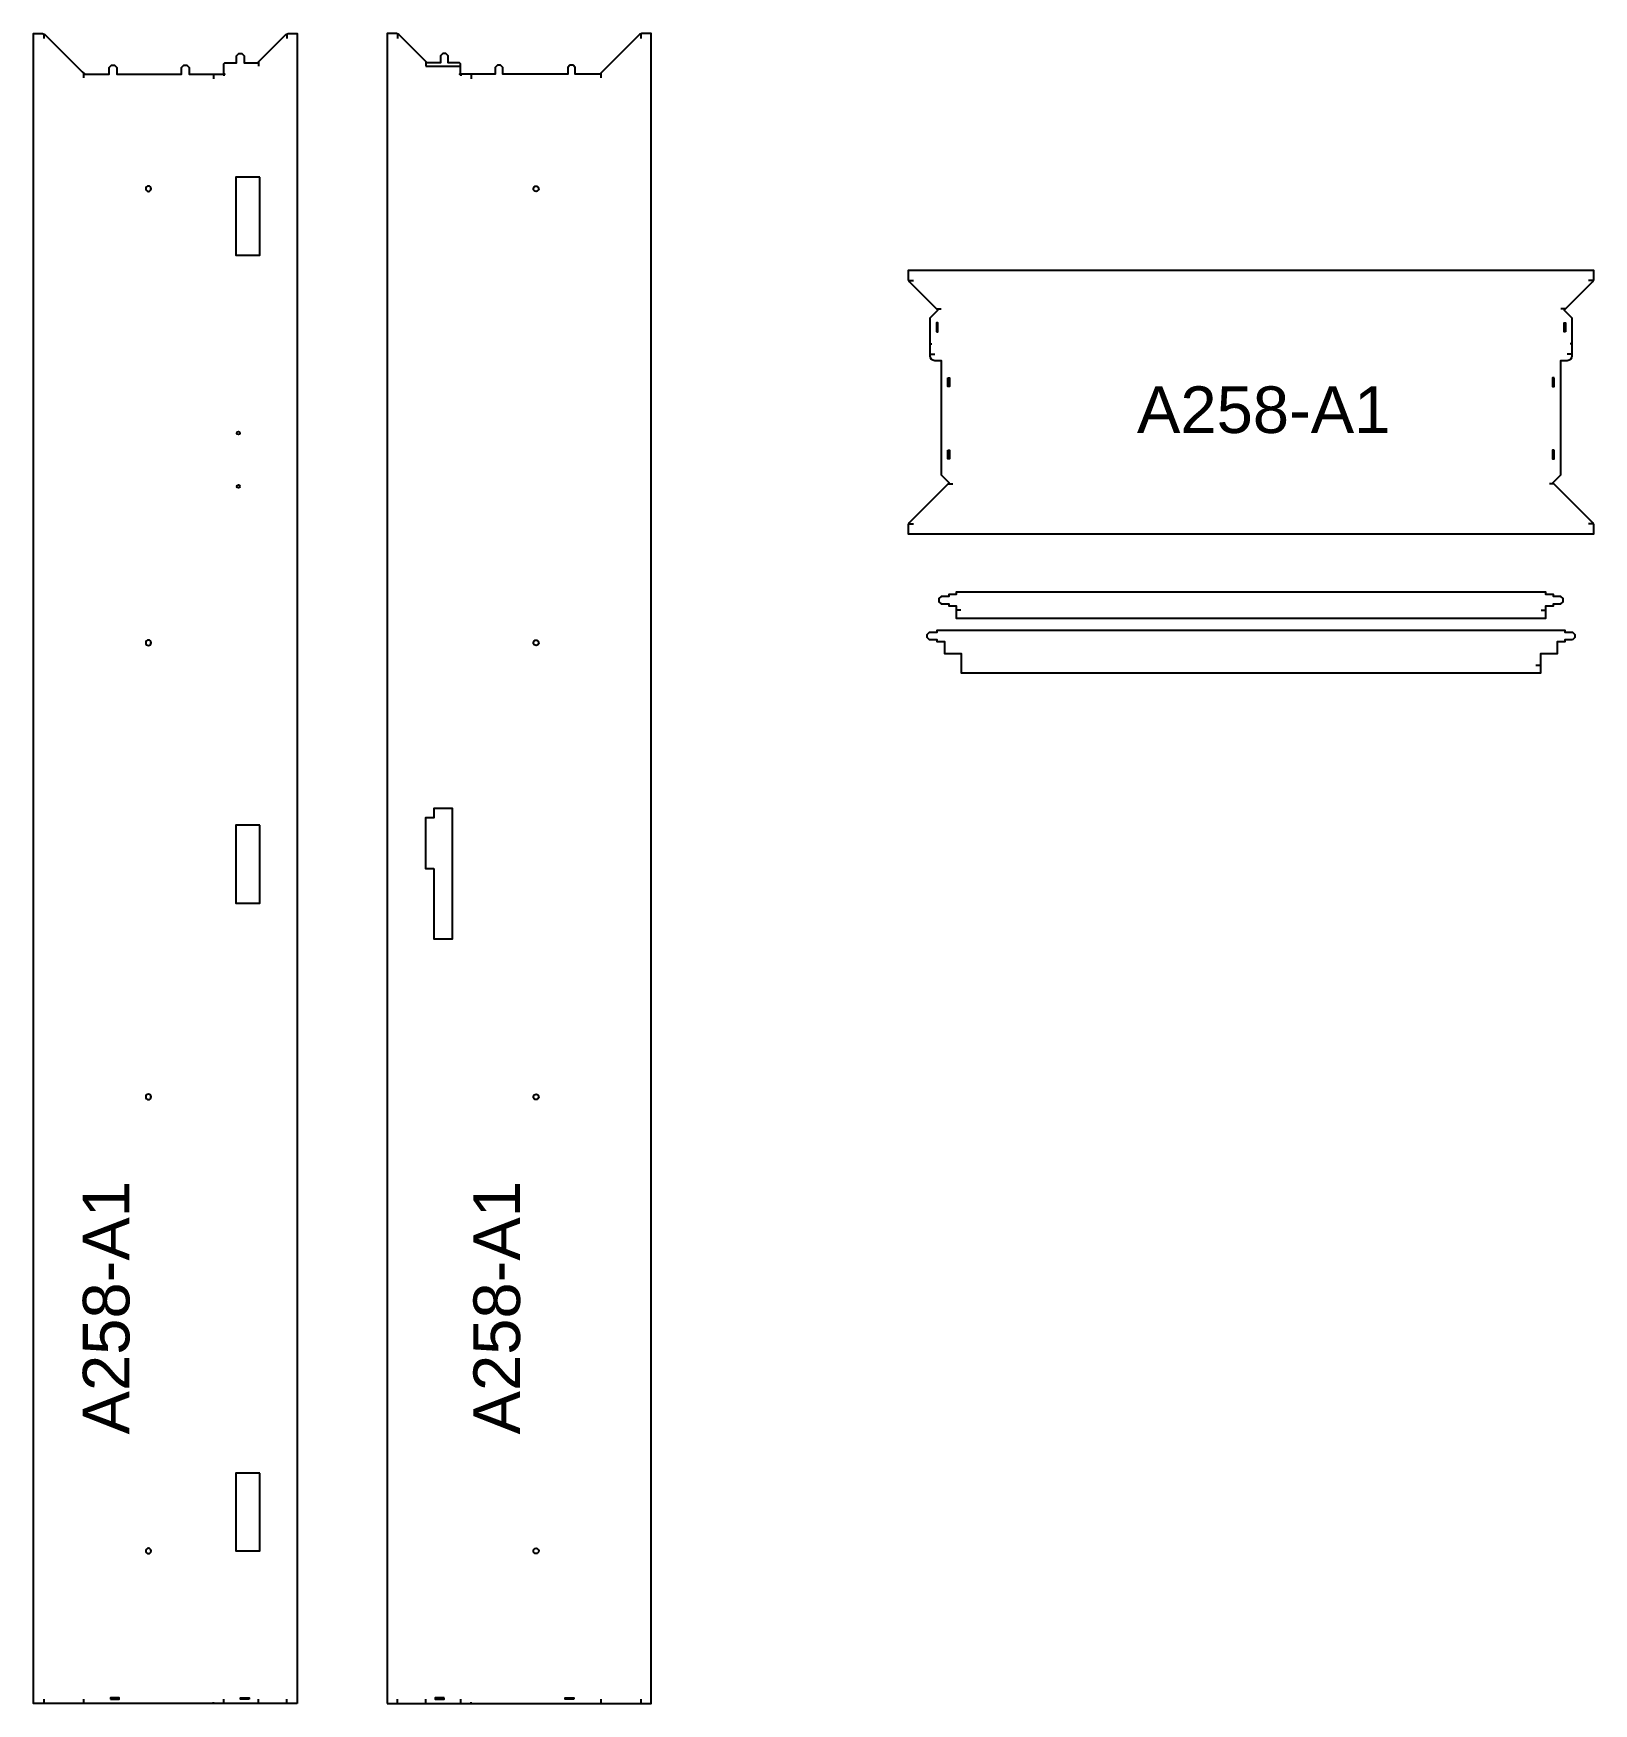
# Model space of a CAD drawing. Header units: inches. Extents: x 5699 to 12603, y -5236 to 4210.
# Drawn here: x 5789 to 7834, y 14 to 2203 of the extents above; entities that cross this region are included whole.
import ezdxf

# ---------------------------------------------------------------- set-up
doc = ezdxf.new("R2010")
doc.units = ezdxf.units.IN
doc.header["$MEASUREMENT"] = 0
doc.linetypes.add('CENTERX2', pattern=[20.32, 12.7, -2.54, 2.54, -2.54])
doc.styles.get("Standard").update_dxf_attribs({"font": 'arial.ttf'})

msp = doc.modelspace()

# ---------------------------------------------------------------- texts
at = {"color": 1, "insert": (7235.157, 1740.095), "char_height": 61.1029, "width": 332.3439, "attachment_point": 1}
msp.add_mtext('A258-A1', dxfattribs=at)
at = {"color": 1, "char_height": 61.1029, "width": 332.3439, "attachment_point": 1, "rotation": 90}
for insert in [(5853.581, 366.747), (6365.506, 366.747)]:
    msp.add_mtext('A258-A1', dxfattribs=dict(at, insert=insert))

# ---------------------------------------------------------------- blocks, each defined once
blk = doc.blocks.new('*U28')
at = {"color": 0}
blk.add_circle((0, 0), 3.5, dxfattribs=at)
blk = doc.blocks.new('*U29')
at = {"color": 0, "linetype": 'ByBlock', "lineweight": -2, "transparency": 16777216, "rotation": 270}
for p in [(1090, 1999.1), (1090, 1404.1), (1090, 809.1), (1090, 214.1)]:
    blk.add_blockref('*U28', p, dxfattribs=at)
blk = doc.blocks.new('*U30')
at = {"color": 0}
blk.add_circle((0, 0), 3.5, dxfattribs=at)
blk = doc.blocks.new('*U31')
at = {"color": 0, "linetype": 'ByBlock', "lineweight": -2, "transparency": 16777216, "rotation": 270}
for p in [(1090, 1999.1), (1090, 1404.1), (1090, 809.1), (1090, 214.1)]:
    blk.add_blockref('*U30', p, dxfattribs=at)

# ---------------------------------------------------------------- linework, layer by layer
at = {"color": 1, "linetype": 'CENTERX2'}
for p, q in [((5802.393, 2201.85), (5802.393, 2195.85)), ((6121.062, 2201.85), (6121.062, 2195.85)), ((6266.096, 2201.85), (6266.096, 2195.85)), ((6584.764, 2201.85), (6584.764, 2195.85)), ((5854.527, 2150.6), (5854.527, 2144.6)), ((6024.661, 2149.1), (6024.661, 2143.1)), ((6038.294, 2149.1), (6038.294, 2147.1)), ((6083.928, 2165.6), (6083.928, 2159.6)), ((6303.229, 2165.6), (6303.229, 2159.6)), ((6348.863, 2149.1), (6348.863, 2147.1)), ((6362.497, 2149.1), (6362.497, 2143.1)), ((6532.631, 2150.6), (6532.631, 2144.6)), ((7004.392, 1446.88), (6998.392, 1446.88)), ((7764.892, 1446.88), (7770.892, 1446.88)), ((7757.892, 1374.974), (7763.892, 1374.974)), ((5802.393, 20.1), (5802.393, 14.1)), ((5854.527, 20.1), (5854.527, 14.1)), ((6024.661, 14.1), (6024.661, 16.1)), ((6038.294, 14.1), (6038.294, 20.1)), ((6083.928, 14.1), (6083.928, 20.1)), ((6121.062, 14.1), (6121.062, 20.1)), ((6266.096, 14.1), (6266.096, 20.1)), ((6303.229, 14.1), (6303.229, 20.1)), ((6348.863, 14.1), (6348.863, 20.1)), ((6362.497, 14.1), (6362.497, 16.1)), ((6532.631, 20.1), (6532.631, 14.1)), ((6584.764, 20.1), (6584.764, 14.1))]:
    msp.add_line(p, q, dxfattribs=at)
msp.add_line((6303.229, 2159.6), (6348.229, 2159.6))
at = {"color": 1}
for p, q in [((6936.392, 1878.715), (6942.392, 1878.715)), ((7832.892, 1878.715), (7826.892, 1878.715)), ((6972.642, 1841.582), (6978.642, 1841.582)), ((7796.642, 1841.582), (7790.642, 1841.582)), ((6964.142, 1795.948), (6966.142, 1795.948)), ((7805.142, 1795.948), (7803.142, 1795.948)), ((6964.142, 1782.314), (6970.142, 1782.314)), ((7805.142, 1782.314), (7799.142, 1782.314)), ((6987.642, 1612.18), (6993.642, 1612.18)), ((7781.642, 1612.18), (7775.642, 1612.18)), ((6936.392, 1560.047), (6942.392, 1560.047)), ((7832.892, 1560.047), (7826.892, 1560.047))]:
    msp.add_line(p, q, dxfattribs=at)
at = {"color": 1, "linetype": 'Continuous', "lineweight": 25}
for points in [[(6134.629, 14.1), (5788.826, 14.1), (5788.826, 2202.6), (5800.826, 2202.6), (5803.96, 2201.1), (5852.96, 2152.1), (5856.094, 2149.1), (5888.094, 2149.1), (5888.094, 2158.1), (5891.094, 2161.1), (5895.094, 2161.1), (5898.094, 2158.1), (5898.094, 2149.1), (5983.094, 2149.1), (5983.094, 2158.1), (5986.094, 2161.1), (5990.094, 2161.1), (5993.094, 2158.1), (5993.094, 2149.1), (6039.861, 2149.1), (6039.861, 2149.3), (6038.561, 2149.3), (6038.561, 2162.6), (6039.861, 2164.1), (6054.861, 2164.1), (6054.861, 2173.1), (6057.861, 2176.1), (6061.861, 2176.1), (6064.861, 2173.1), (6064.861, 2164.1), (6082.361, 2164.1), (6085.495, 2167.1), (6119.495, 2201.1), (6122.629, 2202.6), (6134.629, 2202.6)], [(6252.529, 14.1), (6598.331, 14.1), (6598.331, 2202.6), (6586.331, 2202.6), (6583.198, 2201.1), (6534.198, 2152.1), (6531.064, 2149.1), (6499.064, 2149.1), (6499.064, 2158.1), (6496.064, 2161.1), (6492.064, 2161.1), (6489.064, 2158.1), (6489.064, 2149.1), (6404.064, 2149.1), (6404.064, 2158.1), (6401.064, 2161.1), (6397.064, 2161.1), (6394.064, 2158.1), (6394.064, 2149.1), (6347.296, 2149.1), (6347.296, 2149.3), (6348.596, 2149.3), (6348.596, 2162.6), (6347.296, 2164.1), (6332.296, 2164.1), (6332.296, 2173.1), (6329.296, 2176.1), (6325.296, 2176.1), (6322.296, 2173.1), (6322.296, 2164.1), (6304.796, 2164.1), (6301.663, 2167.1), (6267.663, 2201.1), (6264.529, 2202.6), (6252.529, 2202.6)], [(6972.442, 1811.765), (6974.342, 1811.765), (6974.342, 1823.265), (6972.442, 1823.265)], [(7796.842, 1811.765), (7794.942, 1811.765), (7794.942, 1823.265), (7796.842, 1823.265)], [(6987.442, 1751.497), (6989.342, 1751.497), (6989.342, 1739.997), (6987.442, 1739.997)], [(7781.842, 1751.497), (7779.942, 1751.497), (7779.942, 1739.997), (7781.842, 1739.997)], [(6987.442, 1656.497), (6989.342, 1656.497), (6989.342, 1644.997), (6987.442, 1644.997)], [(7781.842, 1656.497), (7779.942, 1656.497), (7779.942, 1644.997), (7781.842, 1644.997)], [(7790.892, 1464.947), (7780.892, 1464.947), (7780.892, 1467.447), (7770.892, 1467.447), (7770.892, 1470.447), (6998.392, 1470.447), (6998.392, 1467.447), (6988.392, 1467.447), (6988.392, 1464.947), (6978.392, 1464.947), (6975.392, 1461.947), (6975.392, 1457.947), (6978.392, 1454.947), (6988.392, 1454.947), (6988.392, 1452.447), (6998.392, 1452.447), (6998.392, 1436.313), (7770.892, 1436.313), (7770.892, 1452.447), (7780.892, 1452.447), (7780.892, 1454.947), (7790.892, 1454.947), (7793.892, 1457.947), (7793.892, 1461.947)], [(7805.892, 1408.041), (7795.892, 1408.041), (7795.892, 1405.541), (7785.892, 1405.541), (7785.892, 1389.541), (7763.892, 1389.541), (7763.892, 1364.407), (7005.392, 1364.407), (7005.392, 1389.541), (6983.392, 1389.541), (6983.392, 1405.541), (6973.392, 1405.541), (6973.392, 1408.041), (6963.392, 1408.041), (6960.392, 1411.041), (6960.392, 1415.041), (6963.392, 1418.041), (6973.392, 1418.041), (6973.392, 1420.541), (7795.892, 1420.541), (7795.892, 1418.041), (7805.892, 1418.041), (7808.892, 1415.041), (7808.892, 1411.041)], [(5889.844, 19.9), (5901.344, 19.9), (5901.344, 21.8), (5889.844, 21.8)], [(6071.611, 19.9), (6060.111, 19.9), (6060.111, 21.8), (6071.611, 21.8)], [(6327.046, 21.8), (6315.546, 21.8), (6315.546, 19.9), (6327.046, 19.9)], [(6497.314, 19.9), (6485.814, 19.9), (6485.814, 21.8), (6497.314, 21.8)]]:
    msp.add_lwpolyline(points, close=True, dxfattribs=at)
at = {"color": 1}
for points in [[(6085.745, 2014.1), (6054.245, 2014.1), (6054.245, 1912.1), (6085.745, 1912.1)], [(6313.613, 1108.35), (6313.613, 1016.35), (6338.113, 1016.35), (6338.113, 1186.85), (6313.613, 1186.85), (6313.613, 1174.85), (6302.629, 1174.85), (6302.629, 1108.35)], [(6085.745, 1165.1), (6054.245, 1165.1), (6054.245, 1063.1), (6085.745, 1063.1)], [(6085.728, 316.1), (6054.228, 316.1), (6054.228, 214.1), (6085.728, 214.1)]]:
    msp.add_lwpolyline(points, close=True, dxfattribs=at)
at = {"color": 1, "linetype": 'Continuous', "lineweight": 25}
msp.add_lwpolyline([(6937.142, 1877.148), (6935.642, 1880.282), (6935.642, 1892.282), (7833.642, 1892.282), (7833.642, 1880.282), (7832.142, 1877.148), (7798.142, 1843.148), (7795.142, 1840.015), (7805.142, 1830.015), (7805.142, 1779.747, -0.41421356), (7799.142, 1773.747), (7790.142, 1773.747), (7790.142, 1623.747), (7780.142, 1613.747), (7783.142, 1610.613), (7832.142, 1561.613), (7833.642, 1558.48), (7833.642, 1546.48), (6935.642, 1546.48), (6935.642, 1558.48), (6937.142, 1561.613), (6986.142, 1610.613), (6989.142, 1613.747), (6979.142, 1623.747), (6979.142, 1773.747), (6970.142, 1773.747, -0.41421356), (6964.142, 1779.747), (6964.142, 1830.015), (6974.142, 1840.015), (6971.142, 1843.148)], format="xyb", close=True, dxfattribs=at)
at = {"color": 1}
for centre in [(6057.494, 1678.94), (6057.494, 1608.94)]:
    msp.add_circle(centre, 2, dxfattribs=at)

# ---------------------------------------------------------------- block references
at = {"color": 1, "xscale": -1}
msp.add_blockref('*U31', (7029.549, 0), dxfattribs=at)
at = {"color": 1}
msp.add_blockref('*U29', (5357.609, 0), dxfattribs=at)

msp.set_redraw_order([(e.dxf.handle, doc.entitydb.next_handle()) for e in msp.query("TEXT MTEXT ATTDEF DIMENSION ARC_DIMENSION")])  # texts and dimensions are drawn at this point

doc.saveas('drawing.dxf')
